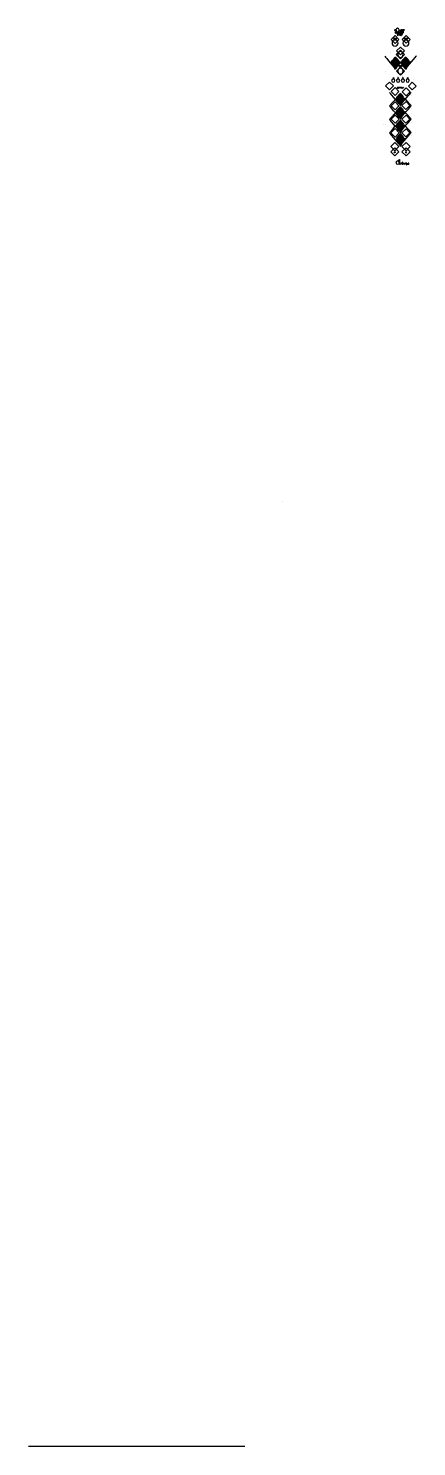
# Model space of a CAD drawing. Extents: x -275 to 84, y -910 to 400.
import ezdxf

# ---------------------------------------------------------------- set-up
doc = ezdxf.new("R2010")
doc.units = 0
doc.layers.add('R_U_00E9TEG_1', color=7, linetype='CONTINUOUS')
doc.layers.add('R_U_00E9TEG_15', color=7, linetype='CONTINUOUS')

# ---------------------------------------------------------------- blocks, each defined once
blk = doc.blocks.new('BLOCK_4')
at = {"layer": 'R_U_00E9TEG_15', "color": 7}
blk.add_lwpolyline([(68.7, 304), (69.8, 314), (70.6, 313), (68.7, 304.1), (68.7, 304.1)], dxfattribs=at)
for points, knots in [([(64.9, 310.7), (64.9, 310.7), (68.7, 304.1), (68.7, 304.1), (68.8, 303.9), (60, 314.5), (58.8, 315.9)], [0, 0, 0, 0, 1, 1, 1, 2, 2, 2, 2]), ([(68.7, 315.4), (68.5, 315.1), (68.3, 314.9), (68.2, 314.7), (68.3, 311.1), (68.5, 307.6), (68.7, 304.1), (68.7, 304.1), (69.2, 314.7), (69.2, 314.7), (69.2, 314.7), (68.7, 315.4), (68.7, 315.4)], [0, 0, 0, 0, 1, 1, 1, 2, 2, 2, 3, 3, 3, 4, 4, 4, 4]), ([(72.5, 310.8), (71.3, 308.6), (70, 306.3), (68.7, 304.1), (69.6, 305.6), (78.8, 316.2), (78.8, 316.2), (76.7, 318.5), (74.6, 320.8), (72.5, 323.2)], [0, 0, 0, 0, 1, 1, 1, 2, 2, 2, 3, 3, 3, 3]), ([(65.5, 311.4), (65.5, 311.4), (68.7, 304.1), (68.7, 304.1), (68.7, 304.1), (66.4, 312.6), (66.4, 312.6), (66.4, 312.6), (65.5, 311.4), (65.5, 311.4)], [0, 0, 0, 0, 1, 1, 1, 2, 2, 2, 3, 3, 3, 3]), ([(68.7, 304.1), (68.1, 307.1), (67.4, 310), (66.8, 313), (66.8, 313), (67.6, 314), (67.6, 314), (68, 310.7), (68.3, 307.4), (68.7, 304.1)], [0, 0, 0, 0, 1, 1, 1, 2, 2, 2, 3, 3, 3, 3]), ([(71.9, 311.4), (71.9, 311.4), (68.7, 304.1), (68.7, 304.1), (68.7, 304.1), (71.1, 312.6), (71.1, 312.6), (71.1, 312.6), (71.9, 311.4), (71.9, 311.4)], [0, 0, 0, 0, 1, 1, 1, 2, 2, 2, 3, 3, 3, 3])]:
    blk.add_open_spline(points, degree=3, knots=knots, dxfattribs=at)
blk = doc.blocks.new('BLOCK_3')
at = {"layer": 'R_U_00E9TEG_15', "color": 7}
blk.add_lwpolyline([(78.6, 313.3), (78.6, 313.3)], dxfattribs=at)
at = {"layer": 'R_U_00E9TEG_15'}
blk.add_blockref('BLOCK_4', (0, 0), dxfattribs=at)
blk = doc.blocks.new('BLOCK_5')
at = {"layer": 'R_U_00E9TEG_15', "color": 7}
for points in [[(67.1, 394.5), (67.2, 394.2), (67.3, 394.5), (67.3, 394.4), (67.2, 394.1), (67.4, 393.7), (67.7, 394.5), (67.7, 394.4), (67.4, 393.5), (67.2, 394.1), (67, 393.5), (66.6, 394.4), (66.6, 394.5), (67, 393.7), (67.1, 394.1), (67, 394.4), (67.1, 394.5)], [(67.9, 394.7), (68, 394.7), (68, 394.7), (67.9, 394.7), (67.9, 394.7)], [(68, 394.5), (68, 393.6), (67.9, 393.6), (67.9, 394.5), (68, 394.5)], [(70.1, 399.1), (70.1, 397.6), (70.1, 397.6), (70.1, 399.1), (70.1, 399.1)], [(70.1, 396.8), (70.1, 396.8), (70.1, 396.7), (70.1, 396.7), (70.1, 396.8)], [(70.1, 396.5), (70.1, 395.6), (70.1, 395.6), (70.1, 396.5), (70.1, 396.5)], [(71.3, 397.1), (71.3, 395.6), (71.3, 395.6), (71.3, 397.1), (71.3, 397.1)]]:
    blk.add_lwpolyline(points, dxfattribs=at)
for points, knots in [([(64.2, 397.6), (64.2, 397.6), (64.1, 397.6), (64.1, 397.6), (63.7, 397.6), (63.5, 397.9), (63.5, 398.2), (63.5, 398.5), (63.7, 398.8), (64.1, 398.8), (64.1, 398.8), (64.2, 398.8), (64.2, 398.8), (64.2, 398.8), (64.2, 398.7), (64.2, 398.7), (64.2, 398.8), (64.1, 398.8), (64.1, 398.8), (63.7, 398.8), (63.6, 398.5), (63.6, 398.2), (63.6, 397.9), (63.7, 397.7), (64.1, 397.7), (64.1, 397.7), (64.2, 397.7), (64.2, 397.7), (64.2, 397.7), (64.2, 397.6), (64.2, 397.6)], [0, 0, 0, 0, 1, 1, 1, 2, 2, 2, 3, 3, 3, 4, 4, 4, 5, 5, 5, 6, 6, 6, 7, 7, 7, 8, 8, 8, 9, 9, 9, 10, 10, 10, 10]), ([(64.2, 395.7), (64.3, 395.6), (64.3, 395.6), (64.4, 395.6), (64.6, 395.6), (64.7, 395.7), (64.7, 395.8), (64.7, 395.9), (64.6, 396), (64.4, 396), (64.3, 396), (64.1, 396.1), (64.1, 396.2), (64.1, 396.4), (64.3, 396.5), (64.5, 396.5), (64.6, 396.5), (64.7, 396.5), (64.7, 396.5), (64.7, 396.5), (64.7, 396.4), (64.7, 396.4), (64.6, 396.4), (64.6, 396.4), (64.5, 396.4), (64.3, 396.4), (64.2, 396.4), (64.2, 396.2), (64.2, 396.2), (64.3, 396.1), (64.5, 396.1), (64.6, 396), (64.8, 395.9), (64.8, 395.8), (64.8, 395.7), (64.6, 395.6), (64.4, 395.6), (64.3, 395.6), (64.2, 395.6), (64.2, 395.6), (64.2, 395.6), (64.2, 395.7), (64.2, 395.7)], [0, 0, 0, 0, 1, 1, 1, 2, 2, 2, 3, 3, 3, 4, 4, 4, 5, 5, 5, 6, 6, 6, 7, 7, 7, 8, 8, 8, 9, 9, 9, 10, 10, 10, 11, 11, 11, 12, 12, 12, 13, 13, 13, 14, 14, 14, 14]), ([(65.6, 395.6), (65.6, 395.6), (65.5, 395.6), (65.5, 395.6), (65.1, 395.6), (64.9, 395.8), (64.9, 396), (64.9, 396.4), (65.2, 396.5), (65.3, 396.5), (65.6, 396.5), (65.7, 396.3), (65.7, 396.1), (65.7, 396.1), (65, 396.1), (65, 396.1), (65, 396.1), (65, 396.1), (65, 396), (65, 395.8), (65.1, 395.6), (65.5, 395.6), (65.5, 395.6), (65.6, 395.6), (65.6, 395.6), (65.6, 395.6), (65.6, 395.6), (65.6, 395.6)], [0, 0, 0, 0, 1, 1, 1, 2, 2, 2, 3, 3, 3, 4, 4, 4, 5, 5, 5, 6, 6, 6, 7, 7, 7, 8, 8, 8, 9, 9, 9, 9]), ([(65, 396.1), (65, 396.1), (65.6, 396.1), (65.6, 396.1), (65.6, 396.3), (65.5, 396.5), (65.3, 396.5), (65.2, 396.5), (65, 396.3), (65, 396.1)], [0, 0, 0, 0, 1, 1, 1, 2, 2, 2, 3, 3, 3, 3]), ([(65.8, 393.8), (65.9, 393.6), (66, 393.6), (66.1, 393.6), (66.3, 393.6), (66.4, 393.7), (66.4, 393.9), (66.4, 394), (66.3, 394.1), (66.1, 394.1), (66, 394.2), (65.8, 394.3), (65.8, 394.4), (65.8, 394.6), (65.9, 394.8), (66.1, 394.8), (66.3, 394.8), (66.4, 394.7), (66.5, 394.6), (66.5, 394.6), (66.4, 394.5), (66.4, 394.5), (66.4, 394.7), (66.3, 394.7), (66.1, 394.7), (66, 394.7), (65.8, 394.6), (65.8, 394.4), (65.8, 394.3), (66, 394.2), (66.1, 394.2), (66.3, 394.1), (66.5, 394), (66.5, 393.9), (66.5, 393.7), (66.3, 393.5), (66.1, 393.5), (66, 393.5), (65.8, 393.6), (65.8, 393.7), (65.8, 393.7), (65.8, 393.8), (65.8, 393.8)], [0, 0, 0, 0, 1, 1, 1, 2, 2, 2, 3, 3, 3, 4, 4, 4, 5, 5, 5, 6, 6, 6, 7, 7, 7, 8, 8, 8, 9, 9, 9, 10, 10, 10, 11, 11, 11, 12, 12, 12, 13, 13, 13, 14, 14, 14, 14]), ([(66.5, 395.1), (66.5, 395.1), (66.5, 395.6), (66.5, 395.6), (66.5, 395.6), (66.5, 395.6), (66.4, 395.6), (66.1, 395.6), (65.9, 395.8), (65.9, 396), (65.9, 396.3), (66.1, 396.5), (66.4, 396.5), (66.5, 396.5), (66.5, 396.5), (66.6, 396.5), (66.6, 396.5), (66.6, 395.1), (66.6, 395.1), (66.6, 395.1), (66.5, 395.1), (66.5, 395.1)], [0, 0, 0, 0, 1, 1, 1, 2, 2, 2, 3, 3, 3, 4, 4, 4, 5, 5, 5, 6, 6, 6, 7, 7, 7, 7]), ([(65.9, 396), (65.9, 395.8), (66.1, 395.6), (66.4, 395.6), (66.5, 395.6), (66.5, 395.6), (66.5, 395.6), (66.5, 395.6), (66.5, 396.4), (66.5, 396.4), (66.5, 396.4), (66.5, 396.4), (66.4, 396.4), (66.1, 396.4), (65.9, 396.2), (65.9, 396)], [0, 0, 0, 0, 1, 1, 1, 2, 2, 2, 3, 3, 3, 4, 4, 4, 5, 5, 5, 5]), ([(66.8, 396.5), (66.8, 396.5), (66.8, 395.9), (66.8, 395.9), (66.8, 395.7), (67, 395.6), (67.1, 395.6), (67.3, 395.6), (67.4, 395.7), (67.4, 395.9), (67.4, 395.9), (67.4, 396.5), (67.4, 396.5), (67.4, 396.5), (67.5, 396.5), (67.5, 396.5), (67.5, 396.5), (67.5, 395.9), (67.5, 395.9), (67.5, 395.7), (67.3, 395.6), (67.1, 395.6), (66.9, 395.6), (66.8, 395.7), (66.8, 395.9), (66.8, 395.9), (66.8, 396.5), (66.8, 396.5), (66.8, 396.5), (66.8, 396.5), (66.8, 396.5)], [0, 0, 0, 0, 1, 1, 1, 2, 2, 2, 3, 3, 3, 4, 4, 4, 5, 5, 5, 6, 6, 6, 7, 7, 7, 8, 8, 8, 9, 9, 9, 10, 10, 10, 10]), ([(68.4, 395.6), (68.3, 395.6), (68.3, 395.6), (68.2, 395.6), (67.9, 395.6), (67.7, 395.8), (67.7, 396), (67.7, 396.4), (67.9, 396.5), (68.1, 396.5), (68.3, 396.5), (68.5, 396.3), (68.5, 396.1), (68.5, 396.1), (67.7, 396.1), (67.7, 396.1), (67.7, 396.1), (67.7, 396.1), (67.7, 396), (67.7, 395.8), (67.9, 395.6), (68.2, 395.6), (68.3, 395.6), (68.3, 395.6), (68.4, 395.6), (68.4, 395.6), (68.4, 395.6), (68.4, 395.6)], [0, 0, 0, 0, 1, 1, 1, 2, 2, 2, 3, 3, 3, 4, 4, 4, 5, 5, 5, 6, 6, 6, 7, 7, 7, 8, 8, 8, 9, 9, 9, 9]), ([(67.7, 396.1), (67.7, 396.1), (68.4, 396.1), (68.4, 396.1), (68.4, 396.3), (68.3, 396.5), (68.1, 396.5), (67.9, 396.5), (67.8, 396.3), (67.7, 396.1)], [0, 0, 0, 0, 1, 1, 1, 2, 2, 2, 3, 3, 3, 3]), ([(68.3, 398.5), (68.3, 398.5), (68.3, 397.9), (68.3, 397.9), (68.3, 397.8), (68.4, 397.6), (68.6, 397.6), (68.8, 397.6), (68.9, 397.8), (68.9, 397.9), (68.9, 397.9), (68.9, 398.5), (68.9, 398.5), (68.9, 398.5), (68.9, 398.5), (68.9, 398.5), (68.9, 398.5), (68.9, 397.9), (68.9, 397.9), (68.9, 397.7), (68.8, 397.6), (68.6, 397.6), (68.4, 397.6), (68.2, 397.7), (68.2, 397.9), (68.2, 397.9), (68.2, 398.5), (68.2, 398.5), (68.2, 398.5), (68.3, 398.5), (68.3, 398.5)], [0, 0, 0, 0, 1, 1, 1, 2, 2, 2, 3, 3, 3, 4, 4, 4, 5, 5, 5, 6, 6, 6, 7, 7, 7, 8, 8, 8, 9, 9, 9, 10, 10, 10, 10]), ([(68.5, 394.4), (68.5, 394.4), (68.3, 394.4), (68.3, 394.4), (68.3, 394.4), (68.3, 393.9), (68.3, 393.9), (68.3, 393.7), (68.4, 393.6), (68.5, 393.6), (68.5, 393.6), (68.6, 393.6), (68.6, 393.6), (68.6, 393.6), (68.6, 393.6), (68.6, 393.6), (68.6, 393.6), (68.6, 393.6), (68.5, 393.6), (68.4, 393.6), (68.2, 393.7), (68.2, 393.9), (68.2, 393.9), (68.2, 394.4), (68.2, 394.4), (68.2, 394.4), (68.2, 394.4), (68.2, 394.4), (68.2, 394.4), (68.2, 394.5), (68.2, 394.5), (68.2, 394.5), (68.2, 394.5), (68.2, 394.5), (68.2, 394.5), (68.2, 394.8), (68.2, 394.8), (68.2, 394.8), (68.3, 394.8), (68.3, 394.8), (68.3, 394.8), (68.3, 394.5), (68.3, 394.5), (68.3, 394.5), (68.5, 394.5), (68.5, 394.5), (68.5, 394.5), (68.5, 394.4), (68.5, 394.4)], [0, 0, 0, 0, 1, 1, 1, 2, 2, 2, 3, 3, 3, 4, 4, 4, 5, 5, 5, 6, 6, 6, 7, 7, 7, 8, 8, 8, 9, 9, 9, 10, 10, 10, 11, 11, 11, 12, 12, 12, 13, 13, 13, 14, 14, 14, 15, 15, 15, 16, 16, 16, 16]), ([(68.7, 396.5), (68.7, 396.5), (68.7, 396.4), (68.7, 396.4), (68.8, 396.5), (68.9, 396.5), (69, 396.5), (69.1, 396.5), (69.3, 396.4), (69.3, 396.3), (69.3, 396.3), (69.4, 396.2), (69.4, 396.2), (69.4, 396.2), (69.4, 395.6), (69.4, 395.6), (69.4, 395.6), (69.3, 395.6), (69.3, 395.6), (69.3, 395.6), (69.3, 396.2), (69.3, 396.2), (69.3, 396.4), (69.1, 396.5), (69, 396.5), (68.9, 396.5), (68.8, 396.4), (68.7, 396.4), (68.7, 396.4), (68.7, 395.6), (68.7, 395.6), (68.7, 395.6), (68.6, 395.6), (68.6, 395.6), (68.6, 395.6), (68.6, 396.5), (68.6, 396.5), (68.6, 396.5), (68.7, 396.5), (68.7, 396.5)], [0, 0, 0, 0, 1, 1, 1, 2, 2, 2, 3, 3, 3, 4, 4, 4, 5, 5, 5, 6, 6, 6, 7, 7, 7, 8, 8, 8, 9, 9, 9, 10, 10, 10, 11, 11, 11, 12, 12, 12, 13, 13, 13, 13]), ([(69.3, 393.5), (69.3, 393.5), (69.3, 393.5), (69.2, 393.5), (68.8, 393.5), (68.7, 393.8), (68.7, 394), (68.7, 394.2), (68.8, 394.5), (69.2, 394.5), (69.3, 394.5), (69.3, 394.5), (69.3, 394.5), (69.3, 394.5), (69.3, 394.4), (69.3, 394.4), (69.3, 394.4), (69.3, 394.4), (69.2, 394.4), (68.9, 394.4), (68.7, 394.2), (68.7, 394), (68.7, 393.8), (68.9, 393.6), (69.2, 393.6), (69.3, 393.6), (69.3, 393.6), (69.3, 393.6), (69.3, 393.6), (69.3, 393.5), (69.3, 393.5)], [0, 0, 0, 0, 1, 1, 1, 2, 2, 2, 3, 3, 3, 4, 4, 4, 5, 5, 5, 6, 6, 6, 7, 7, 7, 8, 8, 8, 9, 9, 9, 10, 10, 10, 10]), ([(69.2, 397.1), (69.2, 397.1), (69.2, 398.5), (69.2, 398.5), (69.2, 398.5), (69.2, 398.5), (69.3, 398.5), (69.7, 398.5), (69.9, 398.3), (69.9, 398.1), (69.9, 397.8), (69.7, 397.6), (69.3, 397.6), (69.3, 397.6), (69.2, 397.6), (69.2, 397.6), (69.2, 397.6), (69.2, 397.1), (69.2, 397.1), (69.2, 397.1), (69.2, 397.1), (69.2, 397.1)], [0, 0, 0, 0, 1, 1, 1, 2, 2, 2, 3, 3, 3, 4, 4, 4, 5, 5, 5, 6, 6, 6, 7, 7, 7, 7]), ([(69.2, 398.5), (69.2, 398.5), (69.2, 397.7), (69.2, 397.7), (69.2, 397.7), (69.3, 397.7), (69.3, 397.7), (69.6, 397.7), (69.8, 397.9), (69.8, 398.1), (69.8, 398.3), (69.6, 398.5), (69.3, 398.5), (69.3, 398.5), (69.2, 398.5), (69.2, 398.5)], [0, 0, 0, 0, 1, 1, 1, 2, 2, 2, 3, 3, 3, 4, 4, 4, 5, 5, 5, 5]), ([(69.9, 396.4), (69.9, 396.4), (69.6, 396.4), (69.6, 396.4), (69.6, 396.4), (69.6, 395.9), (69.6, 395.9), (69.6, 395.7), (69.7, 395.6), (69.9, 395.6), (69.9, 395.6), (69.9, 395.6), (69.9, 395.6), (69.9, 395.6), (69.9, 395.6), (69.9, 395.6), (69.9, 395.6), (69.9, 395.6), (69.9, 395.6), (69.7, 395.6), (69.6, 395.7), (69.6, 395.9), (69.6, 395.9), (69.6, 396.4), (69.6, 396.4), (69.6, 396.4), (69.5, 396.4), (69.5, 396.4), (69.5, 396.4), (69.5, 396.5), (69.5, 396.5), (69.5, 396.5), (69.6, 396.5), (69.6, 396.5), (69.6, 396.5), (69.6, 396.8), (69.6, 396.8), (69.6, 396.8), (69.6, 396.8), (69.6, 396.8), (69.6, 396.8), (69.6, 396.5), (69.6, 396.5), (69.6, 396.5), (69.9, 396.5), (69.9, 396.5), (69.9, 396.5), (69.9, 396.4), (69.9, 396.4)], [0, 0, 0, 0, 1, 1, 1, 2, 2, 2, 3, 3, 3, 4, 4, 4, 5, 5, 5, 6, 6, 6, 7, 7, 7, 8, 8, 8, 9, 9, 9, 10, 10, 10, 11, 11, 11, 12, 12, 12, 13, 13, 13, 14, 14, 14, 15, 15, 15, 16, 16, 16, 16]), ([(69.6, 395.1), (69.6, 395.1), (69.6, 394.4), (69.6, 394.4), (69.7, 394.4), (69.8, 394.5), (69.9, 394.5), (70, 394.5), (70.2, 394.4), (70.2, 394.2), (70.2, 394.2), (70.2, 394.2), (70.2, 394.1), (70.2, 394.1), (70.2, 393.6), (70.2, 393.6), (70.2, 393.6), (70.2, 393.6), (70.2, 393.6), (70.2, 393.6), (70.2, 394.1), (70.2, 394.1), (70.2, 394.2), (70.2, 394.2), (70.2, 394.2), (70.1, 394.4), (70, 394.4), (69.9, 394.4), (69.8, 394.4), (69.7, 394.4), (69.6, 394.3), (69.6, 394.3), (69.6, 393.6), (69.6, 393.6), (69.6, 393.6), (69.5, 393.6), (69.5, 393.6), (69.5, 393.6), (69.5, 395.1), (69.5, 395.1), (69.5, 395.1), (69.6, 395.1), (69.6, 395.1)], [0, 0, 0, 0, 1, 1, 1, 2, 2, 2, 3, 3, 3, 4, 4, 4, 5, 5, 5, 6, 6, 6, 7, 7, 7, 8, 8, 8, 9, 9, 9, 10, 10, 10, 11, 11, 11, 12, 12, 12, 13, 13, 13, 14, 14, 14, 14]), ([(71, 397.6), (70.9, 397.6), (70.9, 397.6), (70.9, 397.6), (70.5, 397.6), (70.3, 397.8), (70.3, 398.1), (70.3, 398.4), (70.6, 398.5), (70.7, 398.5), (70.9, 398.5), (71.1, 398.4), (71.1, 398.1), (71.1, 398.1), (70.4, 398.1), (70.4, 398.1), (70.4, 398.1), (70.4, 398.1), (70.4, 398.1), (70.4, 397.9), (70.5, 397.7), (70.9, 397.7), (70.9, 397.7), (70.9, 397.7), (71, 397.7), (71, 397.7), (71, 397.6), (71, 397.6)], [0, 0, 0, 0, 1, 1, 1, 2, 2, 2, 3, 3, 3, 4, 4, 4, 5, 5, 5, 6, 6, 6, 7, 7, 7, 8, 8, 8, 9, 9, 9, 9]), ([(70.4, 396.4), (70.5, 396.5), (70.6, 396.5), (70.7, 396.5), (70.9, 396.5), (71, 396.4), (71, 396.2), (71, 396.2), (71, 395.6), (71, 395.6), (71, 395.6), (71, 395.6), (71, 395.6), (71, 395.6), (71, 395.7), (71, 395.7), (70.9, 395.6), (70.8, 395.6), (70.7, 395.6), (70.5, 395.6), (70.3, 395.7), (70.3, 395.9), (70.3, 396.1), (70.5, 396.2), (70.7, 396.2), (70.8, 396.2), (70.9, 396.2), (71, 396.1), (71, 396.1), (71, 396.2), (71, 396.2), (71, 396.4), (70.9, 396.5), (70.7, 396.5), (70.6, 396.5), (70.5, 396.4), (70.5, 396.3), (70.5, 396.3), (70.4, 396.4), (70.4, 396.4)], [0, 0, 0, 0, 1, 1, 1, 2, 2, 2, 3, 3, 3, 4, 4, 4, 5, 5, 5, 6, 6, 6, 7, 7, 7, 8, 8, 8, 9, 9, 9, 10, 10, 10, 11, 11, 11, 12, 12, 12, 13, 13, 13, 13]), ([(70.4, 398.2), (70.4, 398.2), (71, 398.2), (71, 398.2), (71, 398.3), (70.9, 398.5), (70.7, 398.5), (70.6, 398.5), (70.4, 398.4), (70.4, 398.2)], [0, 0, 0, 0, 1, 1, 1, 2, 2, 2, 3, 3, 3, 3]), ([(71, 395.7), (71, 395.7), (71, 396), (71, 396), (70.9, 396.1), (70.8, 396.2), (70.7, 396.2), (70.5, 396.2), (70.4, 396.1), (70.4, 395.9), (70.4, 395.7), (70.5, 395.6), (70.7, 395.6), (70.8, 395.6), (70.9, 395.7), (71, 395.7)], [0, 0, 0, 0, 1, 1, 1, 2, 2, 2, 3, 3, 3, 4, 4, 4, 5, 5, 5, 5]), ([(72, 399.1), (72, 399.1), (72, 397.6), (72, 397.6), (71.9, 397.6), (71.9, 397.6), (71.8, 397.6), (71.4, 397.6), (71.3, 397.8), (71.3, 398.1), (71.3, 398.3), (71.4, 398.5), (71.8, 398.5), (71.9, 398.5), (71.9, 398.5), (71.9, 398.5), (71.9, 398.5), (71.9, 399.1), (71.9, 399.1), (71.9, 399.1), (72, 399.1), (72, 399.1)], [0, 0, 0, 0, 1, 1, 1, 2, 2, 2, 3, 3, 3, 4, 4, 4, 5, 5, 5, 6, 6, 6, 7, 7, 7, 7]), ([(71.9, 397.7), (71.9, 397.7), (71.9, 398.5), (71.9, 398.5), (71.9, 398.5), (71.9, 398.5), (71.8, 398.5), (71.5, 398.5), (71.3, 398.3), (71.3, 398.1), (71.3, 397.9), (71.5, 397.7), (71.8, 397.7), (71.9, 397.7), (71.9, 397.7), (71.9, 397.7)], [0, 0, 0, 0, 1, 1, 1, 2, 2, 2, 3, 3, 3, 4, 4, 4, 5, 5, 5, 5])]:
    blk.add_open_spline(points, degree=3, knots=knots, dxfattribs=at)
blk = doc.blocks.new('BLOCK_6')
at = {"layer": 'R_U_00E9TEG_15', "color": 7}
for points, knots in [([(62.6, 390.1), (62.7, 390), (62.8, 390), (62.9, 390), (63, 390), (63.1, 390.1), (63.1, 390.2), (63.1, 390.3), (63, 390.4), (62.9, 390.4), (62.7, 390.5), (62.6, 390.6), (62.6, 390.7), (62.6, 390.9), (62.7, 391), (62.9, 391), (63, 391), (63.1, 390.9), (63.1, 390.8), (63.1, 390.8), (63.1, 390.8), (63.1, 390.8), (63.1, 390.9), (63, 390.9), (62.9, 390.9), (62.7, 390.9), (62.6, 390.8), (62.6, 390.7), (62.6, 390.6), (62.8, 390.5), (62.9, 390.5), (63, 390.4), (63.1, 390.4), (63.1, 390.2), (63.1, 390.1), (63, 390), (62.9, 390), (62.7, 390), (62.6, 390), (62.6, 390.1), (62.6, 390.1), (62.6, 390.1), (62.6, 390.1)], [0, 0, 0, 0, 1, 1, 1, 2, 2, 2, 3, 3, 3, 4, 4, 4, 5, 5, 5, 6, 6, 6, 7, 7, 7, 8, 8, 8, 9, 9, 9, 10, 10, 10, 11, 11, 11, 12, 12, 12, 13, 13, 13, 14, 14, 14, 14]), ([(63.6, 390.7), (63.6, 390.7), (63.4, 390.7), (63.4, 390.7), (63.4, 390.7), (63.4, 390.2), (63.4, 390.2), (63.4, 390.1), (63.5, 390), (63.6, 390), (63.6, 390), (63.6, 390), (63.6, 390), (63.6, 390), (63.6, 390), (63.6, 390), (63.6, 390), (63.6, 390), (63.6, 390), (63.4, 390), (63.3, 390.1), (63.3, 390.2), (63.3, 390.2), (63.3, 390.7), (63.3, 390.7), (63.3, 390.7), (63.3, 390.7), (63.3, 390.7), (63.3, 390.7), (63.3, 390.7), (63.3, 390.7), (63.3, 390.7), (63.3, 390.7), (63.3, 390.7), (63.3, 390.7), (63.3, 391), (63.3, 391), (63.3, 391), (63.4, 391), (63.4, 391), (63.4, 391), (63.4, 390.7), (63.4, 390.7), (63.4, 390.7), (63.6, 390.7), (63.6, 390.7), (63.6, 390.7), (63.6, 390.7), (63.6, 390.7)], [0, 0, 0, 0, 1, 1, 1, 2, 2, 2, 3, 3, 3, 4, 4, 4, 5, 5, 5, 6, 6, 6, 7, 7, 7, 8, 8, 8, 9, 9, 9, 10, 10, 10, 11, 11, 11, 12, 12, 12, 13, 13, 13, 14, 14, 14, 15, 15, 15, 16, 16, 16, 16]), ([(64.2, 390), (64.2, 390), (64.2, 390), (64.2, 390), (63.8, 390), (63.7, 390.2), (63.7, 390.3), (63.7, 390.6), (63.9, 390.7), (64, 390.7), (64.2, 390.7), (64.3, 390.6), (64.3, 390.4), (64.3, 390.4), (63.7, 390.4), (63.7, 390.4), (63.7, 390.4), (63.7, 390.4), (63.7, 390.3), (63.7, 390.2), (63.9, 390), (64.2, 390), (64.2, 390), (64.2, 390), (64.2, 390), (64.2, 390), (64.2, 390), (64.2, 390)], [0, 0, 0, 0, 1, 1, 1, 2, 2, 2, 3, 3, 3, 4, 4, 4, 5, 5, 5, 6, 6, 6, 7, 7, 7, 8, 8, 8, 9, 9, 9, 9]), ([(63.7, 390.4), (63.7, 390.4), (64.3, 390.4), (64.3, 390.4), (64.3, 390.5), (64.2, 390.7), (64, 390.7), (63.9, 390.7), (63.8, 390.6), (63.7, 390.4)], [0, 0, 0, 0, 1, 1, 1, 2, 2, 2, 3, 3, 3, 3]), ([(64.5, 389.6), (64.5, 389.6), (64.5, 390.7), (64.5, 390.7), (64.5, 390.7), (64.6, 390.7), (64.6, 390.7), (64.9, 390.7), (65.1, 390.5), (65.1, 390.3), (65.1, 390.2), (64.9, 390), (64.6, 390), (64.6, 390), (64.6, 390), (64.5, 390), (64.5, 390), (64.5, 389.6), (64.5, 389.6), (64.5, 389.6), (64.5, 389.6), (64.5, 389.6)], [0, 0, 0, 0, 1, 1, 1, 2, 2, 2, 3, 3, 3, 4, 4, 4, 5, 5, 5, 6, 6, 6, 7, 7, 7, 7]), ([(64.5, 390.7), (64.5, 390.7), (64.5, 390), (64.5, 390), (64.6, 390), (64.6, 390), (64.6, 390), (64.9, 390), (65, 390.2), (65, 390.3), (65, 390.5), (64.9, 390.7), (64.6, 390.7), (64.6, 390.7), (64.6, 390.7), (64.5, 390.7)], [0, 0, 0, 0, 1, 1, 1, 2, 2, 2, 3, 3, 3, 4, 4, 4, 5, 5, 5, 5])]:
    blk.add_open_spline(points, degree=3, knots=knots, dxfattribs=at)
blk = doc.blocks.new('BLOCK_7')
at = {"layer": 'R_U_00E9TEG_15', "color": 7}
for points, knots in [([(72.4, 390), (72.4, 390), (72.4, 391), (72.4, 391), (72.4, 391), (72.5, 391), (72.5, 391), (72.8, 391), (73, 390.8), (73, 390.6), (73, 390.5), (72.9, 390.4), (72.7, 390.3), (72.7, 390.3), (73, 390), (73, 390), (73, 390), (73, 390), (73, 390), (73, 390), (72.7, 390.3), (72.7, 390.3), (72.6, 390.3), (72.6, 390.3), (72.5, 390.3), (72.5, 390.3), (72.5, 390.3), (72.4, 390.3), (72.4, 390.3), (72.4, 390), (72.4, 390), (72.4, 390), (72.4, 390), (72.4, 390)], [0, 0, 0, 0, 1, 1, 1, 2, 2, 2, 3, 3, 3, 4, 4, 4, 5, 5, 5, 6, 6, 6, 7, 7, 7, 8, 8, 8, 9, 9, 9, 10, 10, 10, 11, 11, 11, 11]), ([(72.4, 390.9), (72.4, 390.9), (72.4, 390.3), (72.4, 390.3), (72.5, 390.3), (72.5, 390.3), (72.5, 390.3), (72.8, 390.3), (72.9, 390.5), (72.9, 390.6), (72.9, 390.8), (72.8, 390.9), (72.5, 390.9), (72.5, 390.9), (72.5, 390.9), (72.4, 390.9)], [0, 0, 0, 0, 1, 1, 1, 2, 2, 2, 3, 3, 3, 4, 4, 4, 5, 5, 5, 5]), ([(73.7, 390), (73.7, 390), (73.6, 390), (73.6, 390), (73.3, 390), (73.1, 390.2), (73.1, 390.3), (73.1, 390.6), (73.3, 390.7), (73.5, 390.7), (73.7, 390.7), (73.8, 390.6), (73.8, 390.4), (73.8, 390.4), (73.2, 390.4), (73.2, 390.4), (73.2, 390.4), (73.2, 390.4), (73.2, 390.3), (73.2, 390.2), (73.3, 390), (73.6, 390), (73.6, 390), (73.7, 390), (73.7, 390), (73.7, 390), (73.7, 390), (73.7, 390)], [0, 0, 0, 0, 1, 1, 1, 2, 2, 2, 3, 3, 3, 4, 4, 4, 5, 5, 5, 6, 6, 6, 7, 7, 7, 8, 8, 8, 9, 9, 9, 9]), ([(73.2, 390.4), (73.2, 390.4), (73.7, 390.4), (73.7, 390.4), (73.7, 390.5), (73.6, 390.7), (73.5, 390.7), (73.3, 390.7), (73.2, 390.6), (73.2, 390.4)], [0, 0, 0, 0, 1, 1, 1, 2, 2, 2, 3, 3, 3, 3]), ([(74, 390), (74, 390), (74.1, 390), (74.1, 390), (74.3, 390), (74.4, 390.1), (74.4, 390.2), (74.4, 390.3), (74.3, 390.3), (74.2, 390.3), (74, 390.4), (73.9, 390.4), (73.9, 390.5), (73.9, 390.6), (74, 390.7), (74.2, 390.7), (74.3, 390.7), (74.3, 390.7), (74.4, 390.7), (74.4, 390.7), (74.4, 390.7), (74.4, 390.7), (74.3, 390.7), (74.3, 390.7), (74.2, 390.7), (74.1, 390.7), (73.9, 390.6), (73.9, 390.5), (73.9, 390.4), (74, 390.4), (74.2, 390.4), (74.3, 390.3), (74.4, 390.3), (74.4, 390.2), (74.4, 390.1), (74.3, 390), (74.1, 390), (74.1, 390), (74, 390), (73.9, 390), (73.9, 390), (74, 390), (74, 390)], [0, 0, 0, 0, 1, 1, 1, 2, 2, 2, 3, 3, 3, 4, 4, 4, 5, 5, 5, 6, 6, 6, 7, 7, 7, 8, 8, 8, 9, 9, 9, 10, 10, 10, 11, 11, 11, 12, 12, 12, 13, 13, 13, 14, 14, 14, 14]), ([(75.1, 390), (75.1, 390), (75.1, 390), (75, 390), (74.7, 390), (74.5, 390.2), (74.5, 390.3), (74.5, 390.6), (74.8, 390.7), (74.9, 390.7), (75.1, 390.7), (75.2, 390.6), (75.2, 390.4), (75.2, 390.4), (74.6, 390.4), (74.6, 390.4), (74.6, 390.4), (74.6, 390.4), (74.6, 390.3), (74.6, 390.2), (74.7, 390), (75, 390), (75.1, 390), (75.1, 390), (75.1, 390), (75.1, 390), (75.1, 390), (75.1, 390)], [0, 0, 0, 0, 1, 1, 1, 2, 2, 2, 3, 3, 3, 4, 4, 4, 5, 5, 5, 6, 6, 6, 7, 7, 7, 8, 8, 8, 9, 9, 9, 9]), ([(74.6, 390.4), (74.6, 390.4), (75.2, 390.4), (75.2, 390.4), (75.2, 390.5), (75.1, 390.7), (74.9, 390.7), (74.8, 390.7), (74.6, 390.6), (74.6, 390.4)], [0, 0, 0, 0, 1, 1, 1, 2, 2, 2, 3, 3, 3, 3]), ([(75.6, 390.7), (75.6, 390.7), (75.4, 390.7), (75.4, 390.7), (75.4, 390.7), (75.4, 390.2), (75.4, 390.2), (75.4, 390.1), (75.5, 390), (75.6, 390), (75.6, 390), (75.6, 390), (75.7, 390), (75.7, 390), (75.7, 390), (75.7, 390), (75.6, 390), (75.6, 390), (75.6, 390), (75.5, 390), (75.4, 390.1), (75.4, 390.2), (75.4, 390.2), (75.4, 390.7), (75.4, 390.7), (75.4, 390.7), (75.3, 390.7), (75.3, 390.7), (75.3, 390.7), (75.3, 390.7), (75.3, 390.7), (75.3, 390.7), (75.4, 390.7), (75.4, 390.7), (75.4, 390.7), (75.4, 391), (75.4, 391), (75.4, 391), (75.4, 391), (75.4, 391), (75.4, 391), (75.4, 390.7), (75.4, 390.7), (75.4, 390.7), (75.6, 390.7), (75.6, 390.7), (75.6, 390.7), (75.6, 390.7), (75.6, 390.7)], [0, 0, 0, 0, 1, 1, 1, 2, 2, 2, 3, 3, 3, 4, 4, 4, 5, 5, 5, 6, 6, 6, 7, 7, 7, 8, 8, 8, 9, 9, 9, 10, 10, 10, 11, 11, 11, 12, 12, 12, 13, 13, 13, 14, 14, 14, 15, 15, 15, 16, 16, 16, 16])]:
    blk.add_open_spline(points, degree=3, knots=knots, dxfattribs=at)
blk = doc.blocks.new('BLOCK_8')
at = {"layer": 'R_U_00E9TEG_15', "color": 7}
for points in [[(69.1, 365), (69, 365), (69, 364.8), (68.9, 364.8), (68.9, 365), (68.5, 365), (69, 365.9), (69, 365.1), (69.1, 365.1), (69.1, 365)], [(68.9, 365.1), (68.9, 365.7), (68.5, 365.1), (68.9, 365.1)]]:
    blk.add_lwpolyline(points, dxfattribs=at)
for points, knots in [([(67.9, 364.8), (67.9, 364.8), (67.3, 364.8), (67.3, 364.8), (67.3, 364.8), (67.7, 365.3), (67.7, 365.3), (67.7, 365.4), (67.8, 365.5), (67.8, 365.6), (67.8, 365.7), (67.7, 365.8), (67.5, 365.8), (67.4, 365.8), (67.4, 365.7), (67.3, 365.7), (67.3, 365.7), (67.3, 365.7), (67.3, 365.7), (67.3, 365.8), (67.4, 365.8), (67.5, 365.8), (67.7, 365.8), (67.8, 365.7), (67.8, 365.6), (67.8, 365.4), (67.8, 365.3), (67.7, 365.3), (67.7, 365.3), (67.3, 364.9), (67.3, 364.9), (67.3, 364.9), (67.9, 364.9), (67.9, 364.9), (67.9, 364.9), (67.9, 364.8), (67.9, 364.8)], [0, 0, 0, 0, 1, 1, 1, 2, 2, 2, 3, 3, 3, 4, 4, 4, 5, 5, 5, 6, 6, 6, 7, 7, 7, 8, 8, 8, 9, 9, 9, 10, 10, 10, 11, 11, 11, 12, 12, 12, 12]), ([(69.7, 364.9), (69.7, 364.9), (69.7, 364.9), (69.8, 364.9), (70, 364.9), (70.2, 365), (70.2, 365.1), (70.2, 365.2), (70.1, 365.3), (70, 365.4), (69.9, 365.4), (69.8, 365.4), (69.8, 365.4), (69.8, 365.4), (70, 365.8), (70, 365.8), (70, 365.8), (69.7, 365.8), (69.7, 365.8), (69.7, 365.8), (69.7, 365.8), (69.7, 365.8), (69.7, 365.8), (70.1, 365.8), (70.1, 365.8), (70.1, 365.8), (69.8, 365.4), (69.8, 365.4), (69.9, 365.4), (70, 365.4), (70, 365.4), (70.1, 365.4), (70.2, 365.2), (70.2, 365.1), (70.2, 364.9), (70, 364.8), (69.8, 364.8), (69.7, 364.8), (69.7, 364.8), (69.7, 364.8), (69.7, 364.8), (69.7, 364.9), (69.7, 364.9)], [0, 0, 0, 0, 1, 1, 1, 2, 2, 2, 3, 3, 3, 4, 4, 4, 5, 5, 5, 6, 6, 6, 7, 7, 7, 8, 8, 8, 9, 9, 9, 10, 10, 10, 11, 11, 11, 12, 12, 12, 13, 13, 13, 14, 14, 14, 14])]:
    blk.add_open_spline(points, degree=3, knots=knots, dxfattribs=at)
blk = doc.blocks.new('BLOCK_9')
at = {"layer": 'R_U_00E9TEG_15', "color": 7}
for points in [[(62.2, 353.7), (62.2, 354.6), (62, 354.3), (61.9, 354.3), (62.2, 354.7), (62.2, 353.7), (62.2, 353.7)], [(75.7, 353.9), (75.5, 353.9), (75.5, 353.7), (75.5, 353.7), (75.5, 353.9), (75.1, 353.9), (75.5, 354.7), (75.5, 353.9), (75.7, 353.9), (75.7, 353.9)], [(75.5, 353.9), (75.5, 354.6), (75.1, 353.9), (75.5, 353.9)]]:
    blk.add_lwpolyline(points, dxfattribs=at)
for points, knots in [([(66.9, 353.7), (66.9, 353.7), (66.2, 353.7), (66.2, 353.7), (66.2, 353.7), (66.6, 354.2), (66.6, 354.2), (66.7, 354.2), (66.8, 354.3), (66.8, 354.4), (66.8, 354.6), (66.7, 354.7), (66.5, 354.7), (66.4, 354.7), (66.3, 354.6), (66.3, 354.5), (66.3, 354.5), (66.3, 354.5), (66.3, 354.5), (66.3, 354.6), (66.4, 354.7), (66.5, 354.7), (66.7, 354.7), (66.8, 354.6), (66.8, 354.4), (66.8, 354.3), (66.7, 354.2), (66.7, 354.1), (66.7, 354.1), (66.3, 353.7), (66.3, 353.7), (66.3, 353.7), (66.9, 353.7), (66.9, 353.7), (66.9, 353.7), (66.9, 353.7), (66.9, 353.7)], [0, 0, 0, 0, 1, 1, 1, 2, 2, 2, 3, 3, 3, 4, 4, 4, 5, 5, 5, 6, 6, 6, 7, 7, 7, 8, 8, 8, 9, 9, 9, 10, 10, 10, 11, 11, 11, 12, 12, 12, 12]), ([(70.7, 353.7), (70.7, 353.7), (70.7, 353.7), (70.8, 353.7), (71, 353.7), (71.2, 353.8), (71.2, 354), (71.2, 354.1), (71.1, 354.2), (71, 354.2), (70.9, 354.2), (70.8, 354.2), (70.7, 354.2), (70.7, 354.2), (71, 354.6), (71, 354.6), (71, 354.6), (70.7, 354.6), (70.7, 354.6), (70.7, 354.6), (70.7, 354.7), (70.7, 354.7), (70.7, 354.7), (71.1, 354.7), (71.1, 354.7), (71.1, 354.7), (70.8, 354.3), (70.8, 354.3), (70.9, 354.3), (70.9, 354.3), (71, 354.3), (71.1, 354.2), (71.2, 354.1), (71.2, 354), (71.2, 353.8), (71, 353.7), (70.8, 353.7), (70.7, 353.7), (70.7, 353.7), (70.7, 353.7), (70.7, 353.7), (70.7, 353.7), (70.7, 353.7)], [0, 0, 0, 0, 1, 1, 1, 2, 2, 2, 3, 3, 3, 4, 4, 4, 5, 5, 5, 6, 6, 6, 7, 7, 7, 8, 8, 8, 9, 9, 9, 10, 10, 10, 11, 11, 11, 12, 12, 12, 13, 13, 13, 14, 14, 14, 14])]:
    blk.add_open_spline(points, degree=3, knots=knots, dxfattribs=at)
blk = doc.blocks.new('BLOCK_10')
at = {"layer": 'R_U_00E9TEG_15', "color": 7}
for points, knots in [([(66.6, 344.6), (66.6, 344.6), (66.5, 344.6), (66.5, 344.6), (66.2, 344.6), (66, 344.8), (66, 345), (66, 345.3), (66.2, 345.5), (66.5, 345.5), (66.5, 345.5), (66.6, 345.5), (66.6, 345.5), (66.6, 345.5), (66.6, 345.5), (66.6, 345.5), (66.6, 345.5), (66.5, 345.5), (66.5, 345.5), (66.2, 345.5), (66.1, 345.3), (66.1, 345), (66.1, 344.8), (66.2, 344.6), (66.5, 344.6), (66.5, 344.6), (66.6, 344.6), (66.6, 344.6), (66.6, 344.6), (66.6, 344.6), (66.6, 344.6)], [0, 0, 0, 0, 1, 1, 1, 2, 2, 2, 3, 3, 3, 4, 4, 4, 5, 5, 5, 6, 6, 6, 7, 7, 7, 8, 8, 8, 9, 9, 9, 10, 10, 10, 10]), ([(67.1, 345.3), (67.3, 345.3), (67.5, 345.1), (67.5, 344.9), (67.5, 344.7), (67.3, 344.5), (67.1, 344.5), (66.9, 344.5), (66.7, 344.7), (66.7, 344.9), (66.7, 345.1), (66.9, 345.3), (67.1, 345.3)], [0, 0, 0, 0, 1, 1, 1, 2, 2, 2, 3, 3, 3, 4, 4, 4, 4]), ([(67.1, 344.6), (67.3, 344.6), (67.4, 344.7), (67.4, 344.9), (67.4, 345.1), (67.3, 345.3), (67.1, 345.3), (66.9, 345.3), (66.7, 345.1), (66.7, 344.9), (66.7, 344.7), (66.9, 344.6), (67.1, 344.6)], [0, 0, 0, 0, 1, 1, 1, 2, 2, 2, 3, 3, 3, 4, 4, 4, 4]), ([(67.7, 345.3), (67.7, 345.3), (67.7, 345.3), (67.7, 345.3), (67.7, 345.3), (67.8, 345.3), (67.9, 345.3), (68, 345.3), (68.1, 345.3), (68.1, 345.2), (68.2, 345.3), (68.3, 345.3), (68.4, 345.3), (68.5, 345.3), (68.6, 345.2), (68.6, 345), (68.6, 345), (68.6, 344.6), (68.6, 344.6), (68.6, 344.6), (68.6, 344.6), (68.6, 344.6), (68.6, 344.6), (68.6, 345), (68.6, 345), (68.6, 345.1), (68.6, 345.3), (68.4, 345.3), (68.2, 345.3), (68.2, 345.1), (68.2, 345), (68.2, 345), (68.2, 344.6), (68.2, 344.6), (68.2, 344.6), (68.1, 344.6), (68.1, 344.6), (68.1, 344.6), (68.1, 345), (68.1, 345), (68.1, 345.1), (68.1, 345.3), (67.9, 345.3), (67.8, 345.3), (67.7, 345.2), (67.7, 345.2), (67.7, 345.2), (67.7, 344.6), (67.7, 344.6), (67.7, 344.6), (67.6, 344.6), (67.6, 344.6), (67.6, 344.6), (67.6, 345.3), (67.6, 345.3), (67.6, 345.3), (67.7, 345.3), (67.7, 345.3)], [0, 0, 0, 0, 1, 1, 1, 2, 2, 2, 3, 3, 3, 4, 4, 4, 5, 5, 5, 6, 6, 6, 7, 7, 7, 8, 8, 8, 9, 9, 9, 10, 10, 10, 11, 11, 11, 12, 12, 12, 13, 13, 13, 14, 14, 14, 15, 15, 15, 16, 16, 16, 17, 17, 17, 18, 18, 18, 19, 19, 19, 19]), ([(68.9, 345.3), (68.9, 345.3), (68.9, 345.3), (68.9, 345.3), (68.9, 345.3), (69, 345.3), (69.1, 345.3), (69.2, 345.3), (69.3, 345.3), (69.3, 345.2), (69.3, 345.3), (69.4, 345.3), (69.5, 345.3), (69.7, 345.3), (69.8, 345.2), (69.8, 345), (69.8, 345), (69.8, 344.6), (69.8, 344.6), (69.8, 344.6), (69.8, 344.6), (69.8, 344.6), (69.8, 344.6), (69.8, 345), (69.8, 345), (69.8, 345.1), (69.7, 345.3), (69.5, 345.3), (69.4, 345.3), (69.3, 345.1), (69.3, 345), (69.3, 345), (69.3, 344.6), (69.3, 344.6), (69.3, 344.6), (69.3, 344.6), (69.3, 344.6), (69.3, 344.6), (69.3, 345), (69.3, 345), (69.3, 345.1), (69.2, 345.3), (69.1, 345.3), (69, 345.3), (68.9, 345.2), (68.9, 345.2), (68.9, 345.2), (68.9, 344.6), (68.9, 344.6), (68.9, 344.6), (68.8, 344.6), (68.8, 344.6), (68.8, 344.6), (68.8, 345.3), (68.8, 345.3), (68.8, 345.3), (68.9, 345.3), (68.9, 345.3)], [0, 0, 0, 0, 1, 1, 1, 2, 2, 2, 3, 3, 3, 4, 4, 4, 5, 5, 5, 6, 6, 6, 7, 7, 7, 8, 8, 8, 9, 9, 9, 10, 10, 10, 11, 11, 11, 12, 12, 12, 13, 13, 13, 14, 14, 14, 15, 15, 15, 16, 16, 16, 17, 17, 17, 18, 18, 18, 19, 19, 19, 19]), ([(70.4, 345.3), (70.6, 345.3), (70.7, 345.1), (70.7, 344.9), (70.7, 344.7), (70.6, 344.5), (70.4, 344.5), (70.1, 344.5), (70, 344.7), (70, 344.9), (70, 345.1), (70.1, 345.3), (70.4, 345.3)], [0, 0, 0, 0, 1, 1, 1, 2, 2, 2, 3, 3, 3, 4, 4, 4, 4]), ([(70.4, 344.6), (70.5, 344.6), (70.7, 344.7), (70.7, 344.9), (70.7, 345.1), (70.5, 345.3), (70.4, 345.3), (70.2, 345.3), (70, 345.1), (70, 344.9), (70, 344.7), (70.2, 344.6), (70.4, 344.6)], [0, 0, 0, 0, 1, 1, 1, 2, 2, 2, 3, 3, 3, 4, 4, 4, 4]), ([(70.9, 345.3), (70.9, 345.3), (70.9, 345.3), (70.9, 345.3), (71, 345.3), (71.1, 345.3), (71.2, 345.3), (71.3, 345.3), (71.4, 345.3), (71.5, 345.1), (71.5, 345.1), (71.5, 345.1), (71.5, 345), (71.5, 345), (71.5, 344.6), (71.5, 344.6), (71.5, 344.6), (71.5, 344.6), (71.5, 344.6), (71.5, 344.6), (71.5, 345), (71.5, 345), (71.5, 345.2), (71.3, 345.3), (71.2, 345.3), (71.1, 345.3), (71, 345.3), (70.9, 345.2), (70.9, 345.2), (70.9, 344.6), (70.9, 344.6), (70.9, 344.6), (70.9, 344.6), (70.9, 344.6), (70.9, 344.6), (70.9, 345.3), (70.9, 345.3), (70.9, 345.3), (70.9, 345.3), (70.9, 345.3)], [0, 0, 0, 0, 1, 1, 1, 2, 2, 2, 3, 3, 3, 4, 4, 4, 5, 5, 5, 6, 6, 6, 7, 7, 7, 8, 8, 8, 9, 9, 9, 10, 10, 10, 11, 11, 11, 12, 12, 12, 13, 13, 13, 13])]:
    blk.add_open_spline(points, degree=3, knots=knots, dxfattribs=at)
blk = doc.blocks.new('BLOCK_11')
at = {"layer": 'R_U_00E9TEG_15', "color": 7}
for points in [[(63.5, 286.1), (63.9, 285), (63.9, 285), (63.8, 285.3), (63.3, 285.3), (63.2, 285), (63.1, 285), (63.5, 286.1)], [(63.3, 285.3), (63.7, 285.3), (63.5, 285.9), (63.3, 285.3)]]:
    blk.add_lwpolyline(points, dxfattribs=at)
blk = doc.blocks.new('BLOCK_12')
at = {"layer": 'R_U_00E9TEG_15', "color": 7}
for points, knots in [([(73.8, 286), (74.1, 286), (74.2, 285.9), (74.2, 285.8), (74.2, 285.7), (74.1, 285.6), (74, 285.6), (74.2, 285.5), (74.3, 285.4), (74.3, 285.3), (74.3, 285.1), (74.1, 285), (73.8, 285), (73.8, 285), (73.8, 285), (73.7, 285), (73.7, 285), (73.7, 286), (73.7, 286), (73.8, 286), (73.8, 286), (73.8, 286)], [0, 0, 0, 0, 1, 1, 1, 2, 2, 2, 3, 3, 3, 4, 4, 4, 5, 5, 5, 6, 6, 6, 7, 7, 7, 7]), ([(73.8, 286), (73.8, 286), (73.8, 285.6), (73.8, 285.6), (73.8, 285.6), (73.8, 285.6), (73.8, 285.6), (74.1, 285.6), (74.2, 285.7), (74.2, 285.8), (74.2, 285.9), (74.1, 286), (73.8, 286), (73.8, 286), (73.8, 286), (73.8, 286)], [0, 0, 0, 0, 1, 1, 1, 2, 2, 2, 3, 3, 3, 4, 4, 4, 5, 5, 5, 5]), ([(74.2, 285.3), (74.2, 285.5), (74.1, 285.5), (73.8, 285.5), (73.8, 285.5), (73.8, 285.5), (73.8, 285.5), (73.8, 285.5), (73.8, 285.1), (73.8, 285.1), (73.8, 285.1), (73.8, 285.1), (73.8, 285.1), (74.1, 285.1), (74.2, 285.2), (74.2, 285.3)], [0, 0, 0, 0, 1, 1, 1, 2, 2, 2, 3, 3, 3, 4, 4, 4, 5, 5, 5, 5])]:
    blk.add_open_spline(points, degree=3, knots=knots, dxfattribs=at)
blk = doc.blocks.new('BLOCK_13')
at = {"layer": 'R_U_00E9TEG_15', "color": 7}
for points in [[(67.9, 278.8), (67.9, 274.6), (67.7, 274.6), (67.7, 278.8), (67.9, 278.8)], [(68.9, 274.7), (69, 274.7), (69, 274.6), (68.9, 274.6), (68.9, 274.7)]]:
    blk.add_lwpolyline(points, dxfattribs=at)
for points, knots in [([(68.7, 275.5), (68.6, 275.5), (68.4, 275.5), (68.4, 275.4), (68.4, 275.4), (68.4, 274.6), (68.4, 274.6), (68.4, 274.6), (68.3, 274.6), (68.3, 274.6), (68.3, 274.6), (68.3, 275.6), (68.3, 275.6), (68.3, 275.6), (68.4, 275.6), (68.4, 275.6), (68.4, 275.6), (68.4, 275.5), (68.4, 275.5), (68.4, 275.6), (68.6, 275.6), (68.7, 275.6), (68.7, 275.6), (68.7, 275.5), (68.7, 275.5)], [0, 0, 0, 0, 1, 1, 1, 2, 2, 2, 3, 3, 3, 4, 4, 4, 5, 5, 5, 6, 6, 6, 7, 7, 7, 8, 8, 8, 8]), ([(70.6, 274.6), (70.6, 274.6), (70.5, 274.6), (70.5, 274.6), (70, 274.6), (69.8, 274.9), (69.8, 275.2), (69.8, 275.6), (70, 275.9), (70.5, 275.9), (70.5, 275.9), (70.6, 275.9), (70.6, 275.9), (70.6, 275.9), (70.6, 275.8), (70.6, 275.8), (70.6, 275.8), (70.5, 275.8), (70.5, 275.8), (70.1, 275.8), (69.9, 275.5), (69.9, 275.2), (69.9, 274.9), (70.1, 274.6), (70.5, 274.6), (70.5, 274.6), (70.6, 274.6), (70.6, 274.6), (70.6, 274.6), (70.6, 274.6), (70.6, 274.6)], [0, 0, 0, 0, 1, 1, 1, 2, 2, 2, 3, 3, 3, 4, 4, 4, 5, 5, 5, 6, 6, 6, 7, 7, 7, 8, 8, 8, 9, 9, 9, 10, 10, 10, 10]), ([(70.9, 276.3), (70.9, 276.3), (70.9, 275.5), (70.9, 275.5), (71, 275.6), (71.1, 275.6), (71.2, 275.6), (71.4, 275.6), (71.5, 275.5), (71.6, 275.3), (71.6, 275.3), (71.6, 275.3), (71.6, 275.2), (71.6, 275.2), (71.6, 274.6), (71.6, 274.6), (71.6, 274.6), (71.6, 274.6), (71.6, 274.6), (71.6, 274.6), (71.6, 275.2), (71.6, 275.2), (71.6, 275.3), (71.6, 275.3), (71.5, 275.3), (71.5, 275.5), (71.3, 275.5), (71.2, 275.5), (71.1, 275.5), (71, 275.5), (70.9, 275.4), (70.9, 275.4), (70.9, 274.6), (70.9, 274.6), (70.9, 274.6), (70.8, 274.6), (70.8, 274.6), (70.8, 274.6), (70.8, 276.3), (70.8, 276.3), (70.8, 276.3), (70.9, 276.3), (70.9, 276.3)], [0, 0, 0, 0, 1, 1, 1, 2, 2, 2, 3, 3, 3, 4, 4, 4, 5, 5, 5, 6, 6, 6, 7, 7, 7, 8, 8, 8, 9, 9, 9, 10, 10, 10, 11, 11, 11, 12, 12, 12, 13, 13, 13, 14, 14, 14, 14]), ([(71.9, 275.6), (71.9, 275.6), (71.9, 274.9), (71.9, 274.9), (71.9, 274.7), (72.1, 274.6), (72.2, 274.6), (72.4, 274.6), (72.6, 274.7), (72.6, 274.9), (72.6, 274.9), (72.6, 275.6), (72.6, 275.6), (72.6, 275.6), (72.6, 275.6), (72.6, 275.6), (72.6, 275.6), (72.6, 274.9), (72.6, 274.9), (72.6, 274.7), (72.5, 274.5), (72.2, 274.5), (72, 274.5), (71.8, 274.7), (71.8, 274.9), (71.8, 274.9), (71.8, 275.6), (71.8, 275.6), (71.8, 275.6), (71.9, 275.6), (71.9, 275.6)], [0, 0, 0, 0, 1, 1, 1, 2, 2, 2, 3, 3, 3, 4, 4, 4, 5, 5, 5, 6, 6, 6, 7, 7, 7, 8, 8, 8, 9, 9, 9, 10, 10, 10, 10]), ([(72.9, 275.6), (72.9, 275.6), (72.9, 275.5), (72.9, 275.5), (73, 275.6), (73.2, 275.6), (73.3, 275.6), (73.4, 275.6), (73.6, 275.5), (73.7, 275.3), (73.7, 275.3), (73.7, 275.3), (73.7, 275.2), (73.7, 275.2), (73.7, 274.6), (73.7, 274.6), (73.7, 274.6), (73.6, 274.6), (73.6, 274.6), (73.6, 274.6), (73.6, 275.2), (73.6, 275.2), (73.6, 275.4), (73.4, 275.5), (73.3, 275.5), (73.1, 275.5), (73, 275.5), (72.9, 275.4), (72.9, 275.4), (72.9, 274.6), (72.9, 274.6), (72.9, 274.6), (72.9, 274.6), (72.9, 274.6), (72.9, 274.6), (72.9, 275.6), (72.9, 275.6), (72.9, 275.6), (72.9, 275.6), (72.9, 275.6)], [0, 0, 0, 0, 1, 1, 1, 2, 2, 2, 3, 3, 3, 4, 4, 4, 5, 5, 5, 6, 6, 6, 7, 7, 7, 8, 8, 8, 9, 9, 9, 10, 10, 10, 11, 11, 11, 12, 12, 12, 13, 13, 13, 13]), ([(74.6, 274.6), (74.6, 274.6), (74.6, 274.6), (74.5, 274.6), (74.1, 274.6), (73.9, 274.8), (73.9, 275.1), (73.9, 275.3), (74.1, 275.6), (74.5, 275.6), (74.6, 275.6), (74.6, 275.6), (74.7, 275.6), (74.7, 275.6), (74.7, 274.4), (74.7, 274.4), (74.7, 274.2), (74.5, 274), (74.3, 274), (74.2, 274), (74.1, 274.1), (74, 274.1), (74, 274.1), (74.1, 274.2), (74.1, 274.2), (74.1, 274.1), (74.2, 274.1), (74.3, 274.1), (74.5, 274.1), (74.6, 274.2), (74.6, 274.4), (74.6, 274.4), (74.6, 274.6), (74.6, 274.6)], [0, 0, 0, 0, 1, 1, 1, 2, 2, 2, 3, 3, 3, 4, 4, 4, 5, 5, 5, 6, 6, 6, 7, 7, 7, 8, 8, 8, 9, 9, 9, 10, 10, 10, 11, 11, 11, 11]), ([(73.9, 275.1), (73.9, 274.8), (74.1, 274.6), (74.5, 274.6), (74.6, 274.6), (74.6, 274.6), (74.6, 274.6), (74.6, 274.6), (74.6, 275.5), (74.6, 275.5), (74.6, 275.5), (74.6, 275.5), (74.5, 275.5), (74.1, 275.5), (73.9, 275.3), (73.9, 275.1)], [0, 0, 0, 0, 1, 1, 1, 2, 2, 2, 3, 3, 3, 4, 4, 4, 5, 5, 5, 5]), ([(75, 275.6), (75, 275.6), (75, 274.9), (75, 274.9), (75, 274.7), (75.1, 274.6), (75.3, 274.6), (75.5, 274.6), (75.7, 274.7), (75.7, 274.9), (75.7, 274.9), (75.7, 275.6), (75.7, 275.6), (75.7, 275.6), (75.7, 275.6), (75.7, 275.6), (75.7, 275.6), (75.7, 274.9), (75.7, 274.9), (75.7, 274.7), (75.5, 274.5), (75.3, 274.5), (75.1, 274.5), (74.9, 274.7), (74.9, 274.9), (74.9, 274.9), (74.9, 275.6), (74.9, 275.6), (74.9, 275.6), (75, 275.6), (75, 275.6)], [0, 0, 0, 0, 1, 1, 1, 2, 2, 2, 3, 3, 3, 4, 4, 4, 5, 5, 5, 6, 6, 6, 7, 7, 7, 8, 8, 8, 9, 9, 9, 10, 10, 10, 10]), ([(76, 274.6), (76.1, 274.6), (76.1, 274.6), (76.2, 274.6), (76.4, 274.6), (76.6, 274.7), (76.6, 274.8), (76.6, 274.9), (76.5, 275), (76.3, 275), (76.1, 275.1), (75.9, 275.2), (75.9, 275.3), (75.9, 275.5), (76.1, 275.6), (76.4, 275.6), (76.4, 275.6), (76.5, 275.6), (76.6, 275.6), (76.6, 275.6), (76.5, 275.5), (76.5, 275.5), (76.5, 275.5), (76.4, 275.5), (76.4, 275.5), (76.1, 275.5), (76, 275.4), (76, 275.3), (76, 275.2), (76.1, 275.1), (76.3, 275.1), (76.5, 275.1), (76.6, 275), (76.6, 274.8), (76.6, 274.7), (76.5, 274.5), (76.2, 274.5), (76.1, 274.5), (76, 274.6), (76, 274.6), (76, 274.6), (76, 274.6), (76, 274.6)], [0, 0, 0, 0, 1, 1, 1, 2, 2, 2, 3, 3, 3, 4, 4, 4, 5, 5, 5, 6, 6, 6, 7, 7, 7, 8, 8, 8, 9, 9, 9, 10, 10, 10, 11, 11, 11, 12, 12, 12, 13, 13, 13, 14, 14, 14, 14])]:
    blk.add_open_spline(points, degree=3, knots=knots, dxfattribs=at)
blk = doc.blocks.new('BLOCK_14')
at = {"layer": 'R_U_00E9TEG_15', "color": 7}
for points in [[(63.8, 386.1), (60.2, 389.7), (63.8, 393.3), (67.4, 389.7), (63.8, 386.1)], [(74, 386.2), (70.5, 389.7), (74, 393.3), (77.6, 389.7), (74, 386.2)], [(68.7, 375.6), (65.1, 379.2), (68.9, 382.7), (72.4, 379.2), (68.7, 375.6)], [(68.8, 371.9), (64.9, 375.8), (68.8, 379.7), (72.6, 375.8), (68.8, 371.9)], [(54.5, 359.9), (54.5, 359.9)], [(68.7, 356.8), (65, 360.5), (68.9, 364.2), (72.5, 360.5), (68.7, 356.8)], [(69.4, 360.1), (69.4, 360.1)], [(58.5, 343.3), (55, 346.9), (55.6, 347.5), (58.7, 350.4), (62.2, 346.9), (58.5, 343.3)], [(63.8, 337.9), (60.1, 341.6), (63.9, 345.2), (67.4, 341.6), (63.8, 337.9)], [(73.9, 337.7), (70.2, 341.4), (74.1, 345.1), (77.7, 341.4), (73.9, 337.7)], [(79.6, 343.1), (76.2, 346.6), (79.7, 350.2), (83.2, 346.6), (79.6, 343.1)], [(80.8, 352.4), (80.8, 352.4)], [(63.8, 324.8), (60.1, 328.5), (63.9, 332.2), (67.4, 328.5), (63.8, 324.8)], [(73.8, 325.1), (70.1, 328.7), (73.9, 332.4), (77.4, 328.7), (73.8, 325.1)], [(63.8, 312.5), (60.2, 316.2), (63.8, 319.8), (67.6, 316.2), (63.8, 312.5)], [(73.8, 312.3), (70, 316), (73.9, 319.8), (77.5, 316), (73.8, 312.3)], [(78.6, 321.6), (78.6, 321.6)], [(55.3, 311.3), (55.3, 311.3)], [(63.8, 299.5), (59.9, 303.4), (63.9, 307.4), (67.7, 303.4), (63.8, 299.5)], [(60.7, 308.8), (60.7, 308.8)], [(73.8, 299.8), (70.1, 303.5), (73.9, 307.1), (77.4, 303.5), (73.8, 299.8)], [(63.5, 286.9), (59.8, 290.7), (63.7, 294.4), (67.4, 290.7), (63.5, 286.9)], [(63.5, 282.1), (59.8, 285.9), (63.7, 289.6), (67.4, 285.9), (63.5, 282.1)], [(73.9, 287), (70.1, 290.7), (74.1, 294.5), (77.6, 290.7), (73.9, 287)], [(73.9, 282.2), (70.1, 285.9), (74.1, 289.7), (77.6, 285.9), (73.9, 282.2)]]:
    blk.add_lwpolyline(points, dxfattribs=at)
blk = doc.blocks.new('BLOCK_16')
at = {"layer": 'R_U_00E9TEG_15', "color": 7}
for points in [[(68.7, 316.3), (68.7, 316.3), (67.6, 326.4), (66.8, 325.5), (68.7, 316.5), (68.7, 316.5)], [(68.7, 316.3), (68.7, 316.3), (69.8, 326.4), (70.6, 325.5), (68.7, 316.5), (68.7, 316.5)]]:
    blk.add_lwpolyline(points, dxfattribs=at)
for points, knots in [([(64.9, 323.1), (64.9, 323.1), (68.7, 316.5), (68.7, 316.5), (68.8, 316.3), (60, 326.9), (58.8, 328.3)], [0, 0, 0, 0, 1, 1, 1, 2, 2, 2, 2]), ([(68.7, 327.8), (68.5, 327.5), (68.3, 327.3), (68.2, 327.1), (68.3, 323.5), (68.5, 320), (68.7, 316.5), (68.7, 316.5), (69.2, 327.1), (69.2, 327.1), (69.2, 327.1), (68.7, 327.8), (68.7, 327.8)], [0, 0, 0, 0, 1, 1, 1, 2, 2, 2, 3, 3, 3, 4, 4, 4, 4]), ([(72.5, 323.2), (71.3, 321), (70, 318.7), (68.7, 316.5), (69.6, 318), (78.8, 328.6), (78.8, 328.6), (76.7, 330.9), (74.6, 333.2), (72.5, 335.6)], [0, 0, 0, 0, 1, 1, 1, 2, 2, 2, 3, 3, 3, 3]), ([(65.5, 323.8), (65.5, 323.8), (68.7, 316.5), (68.7, 316.5), (68.7, 316.5), (66.4, 325), (66.4, 325), (66.4, 325), (65.5, 323.8), (65.5, 323.8)], [0, 0, 0, 0, 1, 1, 1, 2, 2, 2, 3, 3, 3, 3]), ([(71.9, 323.8), (71.9, 323.8), (68.7, 316.5), (68.7, 316.5), (68.7, 316.5), (71.1, 325), (71.1, 325), (71.1, 325), (71.9, 323.8), (71.9, 323.8)], [0, 0, 0, 0, 1, 1, 1, 2, 2, 2, 3, 3, 3, 3])]:
    blk.add_open_spline(points, degree=3, knots=knots, dxfattribs=at)
blk = doc.blocks.new('BLOCK_15')
at = {"layer": 'R_U_00E9TEG_15', "color": 7}
blk.add_lwpolyline([(78.6, 325.7), (78.6, 325.7)], dxfattribs=at)
at = {"layer": 'R_U_00E9TEG_15'}
blk.add_blockref('BLOCK_16', (0, 0), dxfattribs=at)
blk = doc.blocks.new('BLOCK_18')
at = {"layer": 'R_U_00E9TEG_15', "color": 7}
for points in [[(68.7, 328.7), (68.7, 328.7), (67.6, 338.8), (66.8, 337.9), (68.7, 328.9), (68.7, 328.9)], [(68.7, 328.7), (68.7, 328.7), (69.8, 338.8), (70.6, 337.9), (68.7, 328.9), (68.7, 328.9)]]:
    blk.add_lwpolyline(points, dxfattribs=at)
for points, knots in [([(64.9, 335.6), (64.9, 335.6), (68.7, 328.9), (68.7, 328.9), (68.8, 328.7), (60, 339.3), (58.8, 340.7)], [0, 0, 0, 0, 1, 1, 1, 2, 2, 2, 2]), ([(72.5, 335.6), (71.3, 333.4), (70, 331.1), (68.7, 328.9), (69.6, 330.4), (78.8, 341), (78.8, 341)], [0, 0, 0, 0, 1, 1, 1, 2, 2, 2, 2]), ([(65.5, 336.2), (65.5, 336.2), (68.7, 328.9), (68.7, 328.9), (68.7, 328.9), (66.4, 337.4), (66.4, 337.4), (66.4, 337.4), (65.5, 336.2), (65.5, 336.2)], [0, 0, 0, 0, 1, 1, 1, 2, 2, 2, 3, 3, 3, 3]), ([(68.7, 340.2), (68.5, 339.9), (68.3, 339.7), (68.2, 339.5), (68.3, 335.9), (68.5, 332.4), (68.7, 328.9), (68.7, 328.9), (69.2, 339.5), (69.2, 339.5), (69.2, 339.5), (68.7, 340.2), (68.7, 340.2)], [0, 0, 0, 0, 1, 1, 1, 2, 2, 2, 3, 3, 3, 4, 4, 4, 4]), ([(71.9, 336.2), (71.9, 336.2), (68.7, 328.9), (68.7, 328.9), (68.7, 328.9), (71.1, 337.4), (71.1, 337.4), (71.1, 337.4), (71.9, 336.2), (71.9, 336.2)], [0, 0, 0, 0, 1, 1, 1, 2, 2, 2, 3, 3, 3, 3])]:
    blk.add_open_spline(points, degree=3, knots=knots, dxfattribs=at)
blk = doc.blocks.new('BLOCK_17')
at = {"layer": 'R_U_00E9TEG_15', "color": 7}
blk.add_lwpolyline([(78.6, 338.1), (78.6, 338.1)], dxfattribs=at)
at = {"layer": 'R_U_00E9TEG_15'}
blk.add_blockref('BLOCK_18', (0, 0), dxfattribs=at)
blk = doc.blocks.new('BLOCK_20')
at = {"layer": 'R_U_00E9TEG_15', "color": 7}
for points in [[(64.1, 362.4), (64.1, 362.4), (63, 372.5), (62.2, 371.5), (64.1, 362.5), (64.1, 362.5)], [(64.1, 362.4), (64.1, 362.4), (65.2, 372.5), (66, 371.5), (64.1, 362.5), (64.1, 362.5)]]:
    blk.add_lwpolyline(points, dxfattribs=at)
for points, knots in [([(54.2, 374.4), (54.8, 373.7), (57.2, 370.8), (59.4, 368.1), (61.8, 365.2), (64.1, 362.4), (64.1, 362.5), (64.1, 362.5), (60.4, 369.2), (60.4, 369.2), (60.4, 369.2), (60.3, 369.2), (60.3, 369.2), (59.5, 368.1), (59.5, 368.1), (59.5, 368.1)], [0, 0, 0, 0, 1, 1, 1, 2, 2, 2, 3, 3, 3, 4, 4, 4, 5, 5, 5, 5]), ([(60.9, 369.9), (60.9, 369.9), (64.1, 362.5), (64.1, 362.5), (64.1, 362.5), (61.8, 371), (61.8, 371), (61.8, 371), (60.9, 369.9), (60.9, 369.9)], [0, 0, 0, 0, 1, 1, 1, 2, 2, 2, 3, 3, 3, 3]), ([(64.1, 373.8), (64, 373.6), (63.8, 373.3), (63.6, 373.1), (63.8, 369.6), (64, 366.1), (64.1, 362.5), (64.1, 362.5), (64.6, 373.2), (64.6, 373.2), (64.6, 373.2), (64.1, 373.8), (64.1, 373.8)], [0, 0, 0, 0, 1, 1, 1, 2, 2, 2, 3, 3, 3, 4, 4, 4, 4]), ([(67.3, 369.9), (67.4, 369.9), (64.1, 362.5), (64.1, 362.5), (64.1, 362.5), (66.5, 371), (66.5, 371), (66.5, 371), (67.3, 369.9), (67.3, 369.9)], [0, 0, 0, 0, 1, 1, 1, 2, 2, 2, 3, 3, 3, 3]), ([(68, 369.3), (66.7, 367), (65.4, 364.8), (64.1, 362.5), (65, 364.1), (69.7, 369.4), (69.7, 369.4)], [0, 0, 0, 0, 1, 1, 1, 2, 2, 2, 2])]:
    blk.add_open_spline(points, degree=3, knots=knots, dxfattribs=at)
blk = doc.blocks.new('BLOCK_19')
at = {"layer": 'R_U_00E9TEG_15', "color": 7}
blk.add_lwpolyline([(74, 371.7), (74, 371.7)], dxfattribs=at)
at = {"layer": 'R_U_00E9TEG_15'}
blk.add_blockref('BLOCK_20', (0, 0), dxfattribs=at)
blk = doc.blocks.new('BLOCK_22')
at = {"layer": 'R_U_00E9TEG_15', "color": 7}
for points in [[(73.6, 362.4), (73.6, 362.4), (72.5, 372.6), (71.7, 371.6), (73.6, 362.5), (73.6, 362.5)], [(73.6, 362.4), (73.6, 362.4), (74.7, 372.5), (75.5, 371.5), (73.6, 362.5), (73.6, 362.5)]]:
    blk.add_lwpolyline(points, dxfattribs=at)
for points, knots in [([(69.7, 369.4), (69.7, 369.4), (73.5, 362.7), (73.5, 362.7), (73.6, 362.6), (69.1, 368), (68, 369.4)], [0, 0, 0, 0, 1, 1, 1, 2, 2, 2, 2]), ([(70.3, 370.1), (70.3, 370), (73.6, 362.5), (73.6, 362.5), (73.6, 362.5), (71.2, 371.1), (71.2, 371.1), (71.2, 371.1), (70.3, 370.1), (70.3, 370.1)], [0, 0, 0, 0, 1, 1, 1, 2, 2, 2, 3, 3, 3, 3]), ([(73.6, 373.8), (73.4, 373.6), (73.2, 373.4), (73, 373.2), (73.2, 369.7), (73.4, 366.1), (73.6, 362.5), (73.6, 362.5), (74.1, 373.2), (74.1, 373.2), (74.1, 373.2), (73.6, 373.8), (73.6, 373.8)], [0, 0, 0, 0, 1, 1, 1, 2, 2, 2, 3, 3, 3, 4, 4, 4, 4]), ([(78.3, 368.3), (78.3, 368.3), (77.4, 369.3), (77.4, 369.3), (76.1, 367), (74.9, 364.8), (73.6, 362.5), (74.5, 364.1), (83.7, 374.6), (83.7, 374.6)], [0, 0, 0, 0, 1, 1, 1, 2, 2, 2, 3, 3, 3, 3]), ([(76.8, 369.9), (76.8, 369.9), (73.6, 362.5), (73.6, 362.5), (73.6, 362.5), (75.9, 371), (75.9, 371), (75.9, 371), (76.8, 369.9), (76.8, 369.9)], [0, 0, 0, 0, 1, 1, 1, 2, 2, 2, 3, 3, 3, 3])]:
    blk.add_open_spline(points, degree=3, knots=knots, dxfattribs=at)
blk = doc.blocks.new('BLOCK_21')
at = {"layer": 'R_U_00E9TEG_15', "color": 7}
blk.add_lwpolyline([(83.5, 371.7), (83.5, 371.7)], dxfattribs=at)
at = {"layer": 'R_U_00E9TEG_15'}
blk.add_blockref('BLOCK_22', (0, 0), dxfattribs=at)
blk = doc.blocks.new('BLOCK_24')
at = {"layer": 'R_U_00E9TEG_15', "color": 7}
for points in [[(68.7, 291.5), (68.7, 291.5), (67.6, 301.6), (66.8, 300.7), (68.7, 291.7), (68.7, 291.7)], [(68.7, 291.5), (68.7, 291.5), (69.8, 301.6), (70.6, 300.7), (68.7, 291.7), (68.7, 291.7)]]:
    blk.add_lwpolyline(points, dxfattribs=at)
for points, knots in [([(64.9, 298.4), (64.9, 298.4), (68.7, 291.7), (68.7, 291.7), (68.8, 291.5), (60, 302.2), (58.8, 303.5)], [0, 0, 0, 0, 1, 1, 1, 2, 2, 2, 2]), ([(68.7, 303), (68.5, 302.7), (68.3, 302.5), (68.2, 302.3), (68.3, 298.8), (68.5, 295.2), (68.7, 291.7), (68.7, 291.7), (69.2, 302.4), (69.2, 302.4), (69.2, 302.4), (68.7, 303), (68.7, 303)], [0, 0, 0, 0, 1, 1, 1, 2, 2, 2, 3, 3, 3, 4, 4, 4, 4]), ([(72.5, 298.4), (71.3, 296.2), (70, 293.9), (68.7, 291.7), (69.6, 293.2), (78.8, 303.8), (78.8, 303.8), (76.7, 306.1), (74.6, 308.4), (72.5, 310.8)], [0, 0, 0, 0, 1, 1, 1, 2, 2, 2, 3, 3, 3, 3]), ([(65.5, 299.1), (65.5, 299), (68.7, 291.7), (68.7, 291.7), (68.7, 291.7), (66.4, 300.2), (66.4, 300.2), (66.4, 300.2), (65.5, 299.1), (65.5, 299.1)], [0, 0, 0, 0, 1, 1, 1, 2, 2, 2, 3, 3, 3, 3]), ([(71.9, 299.1), (71.9, 299), (68.7, 291.7), (68.7, 291.7), (68.7, 291.7), (71.1, 300.2), (71.1, 300.2), (71.1, 300.2), (71.9, 299.1), (71.9, 299.1)], [0, 0, 0, 0, 1, 1, 1, 2, 2, 2, 3, 3, 3, 3])]:
    blk.add_open_spline(points, degree=3, knots=knots, dxfattribs=at)
blk = doc.blocks.new('BLOCK_23')
at = {"layer": 'R_U_00E9TEG_15', "color": 7}
blk.add_lwpolyline([(78.6, 300.9), (78.6, 300.9)], dxfattribs=at)
at = {"layer": 'R_U_00E9TEG_15'}
blk.add_blockref('BLOCK_24', (0, 0), dxfattribs=at)
blk = doc.blocks.new('BLOCK_2')
at = {"layer": 'R_U_00E9TEG_15', "color": 7}
for points in [[(59.5, 377.9), (59.5, 377.9)], [(64.3, 362.2), (63.7, 362.2), (63.7, 362.6), (64.3, 362.6), (64.3, 362.2)], [(73.9, 362.3), (73.3, 362.3), (73.3, 362.7), (73.9, 362.7), (73.9, 362.3)], [(55.6, 347.4), (55.6, 347.4)], [(65, 335.5), (58.8, 328.3)], [(68.9, 328.6), (68.4, 328.6), (68.4, 329), (68.9, 329), (68.9, 328.6)], [(68.9, 327.6), (68.9, 327.6)], [(65, 323.1), (58.8, 315.9)], [(58.8, 316.7), (58.8, 316.7)], [(65, 323.1), (65, 323.1)], [(68.9, 316), (68.5, 316), (68.5, 316.2), (68.9, 316.2), (68.9, 316)], [(52.9, 310.8), (52.9, 310.8)], [(64.9, 310.3), (64.9, 310.3)], [(68.1, 309.2), (68.1, 309.2)], [(69, 303.7), (68.4, 303.7), (68.4, 304.2), (69, 304.2), (69, 303.7)], [(69.1, 291.2), (68.4, 291.2), (68.4, 291.8), (69.1, 291.8), (69.1, 291.2)], [(69, 291.3), (68.5, 291.3), (68.5, 291.7), (69, 291.7), (69, 291.3)], [(-40.6, -37), (-40.6, -37)]]:
    blk.add_lwpolyline(points, dxfattribs=at)
for points in [[(67.7, 398.4), (67.7, 397.6), (67, 396.9), (66.1, 396.9), (65.3, 396.9), (64.6, 397.6), (64.6, 398.4), (64.6, 399.3), (65.3, 400), (66.1, 400), (67, 400), (67.7, 399.3), (67.7, 398.4)], [(66.6, 386.4), (66.6, 384.9), (65.3, 383.6), (63.8, 383.6), (62.2, 383.6), (61, 384.9), (61, 386.4), (61, 387.9), (62.2, 389.2), (63.8, 389.2), (65.3, 389.2), (66.6, 387.9), (66.6, 386.4)], [(76.6, 386.3), (76.6, 384.8), (75.3, 383.5), (73.8, 383.5), (72.2, 383.5), (71, 384.8), (71, 386.3), (71, 387.8), (72.2, 389.1), (73.8, 389.1), (75.3, 389.1), (76.6, 387.8), (76.6, 386.3)], [(71.3, 375.8), (71.3, 374.4), (70.2, 373.2), (68.8, 373.2), (67.3, 373.2), (66.2, 374.4), (66.2, 375.8), (66.2, 377.3), (67.3, 378.5), (68.8, 378.5), (70.2, 378.5), (71.3, 377.3), (71.3, 375.8)], [(71.3, 360.5), (71.3, 359.1), (70.2, 357.9), (68.8, 357.9), (67.4, 357.9), (66.2, 359.1), (66.2, 360.5), (66.2, 362), (67.4, 363.1), (68.8, 363.1), (70.2, 363.1), (71.3, 362), (71.3, 360.5)], [(63.7, 351.7), (63.7, 350.9), (63, 350.2), (62.2, 350.2), (61.3, 350.2), (60.6, 350.9), (60.6, 351.7), (60.6, 352.6), (61.3, 353.3), (62.2, 353.3), (63, 353.3), (63.7, 352.6), (63.7, 351.7)], [(68.1, 351.7), (68.1, 350.9), (67.4, 350.2), (66.6, 350.2), (65.7, 350.2), (65, 350.9), (65, 351.7), (65, 352.6), (65.7, 353.2), (66.6, 353.2), (67.4, 353.2), (68.1, 352.6), (68.1, 351.7)], [(72.6, 351.7), (72.6, 350.9), (71.9, 350.2), (71, 350.2), (70.2, 350.2), (69.5, 350.9), (69.5, 351.7), (69.5, 352.6), (70.2, 353.3), (71, 353.3), (71.9, 353.3), (72.6, 352.6), (72.6, 351.7)], [(76.9, 351.7), (76.9, 350.9), (76.3, 350.2), (75.4, 350.2), (74.6, 350.2), (73.9, 350.9), (73.9, 351.7), (73.9, 352.6), (74.6, 353.3), (75.4, 353.3), (76.3, 353.3), (76.9, 352.6), (76.9, 351.7)], [(67.8, 276), (67.8, 275.1), (67.1, 274.4), (66.2, 274.4), (65.3, 274.4), (64.5, 275.1), (64.5, 276), (64.5, 276.9), (65.3, 277.6), (66.2, 277.6), (67.1, 277.6), (67.8, 276.9), (67.8, 276)]]:
    blk.add_open_spline(points, degree=3, knots=[0, 0, 0, 0, 1, 1, 1, 2, 2, 2, 3, 3, 3, 4, 4, 4, 4], dxfattribs=at)
blk.add_open_spline([(58.8, 303.5), (60.9, 305.9), (62.9, 308.3), (64.9, 310.7)], degree=3, dxfattribs=at)
at = {"layer": 'R_U_00E9TEG_15'}
for name in ['BLOCK_14', 'BLOCK_5', 'BLOCK_6', 'BLOCK_7', 'BLOCK_19', 'BLOCK_21', 'BLOCK_9', 'BLOCK_8', 'BLOCK_17', 'BLOCK_10', 'BLOCK_15', 'BLOCK_3', 'BLOCK_23', 'BLOCK_11', 'BLOCK_13', 'BLOCK_12']:
    blk.add_blockref(name, (0, 0), dxfattribs=at)

msp = doc.modelspace()

# ---------------------------------------------------------------- linework, layer by layer
at = {"layer": 'R_U_00E9TEG_1'}
msp.add_lwpolyline([(-74.8, -910), (-274.8, -910)], dxfattribs=at)

# ---------------------------------------------------------------- block references
at = {"layer": 'R_U_00E9TEG_15'}
msp.add_blockref('BLOCK_2', (0, 0), dxfattribs=at)

doc.saveas('drawing.dxf')
